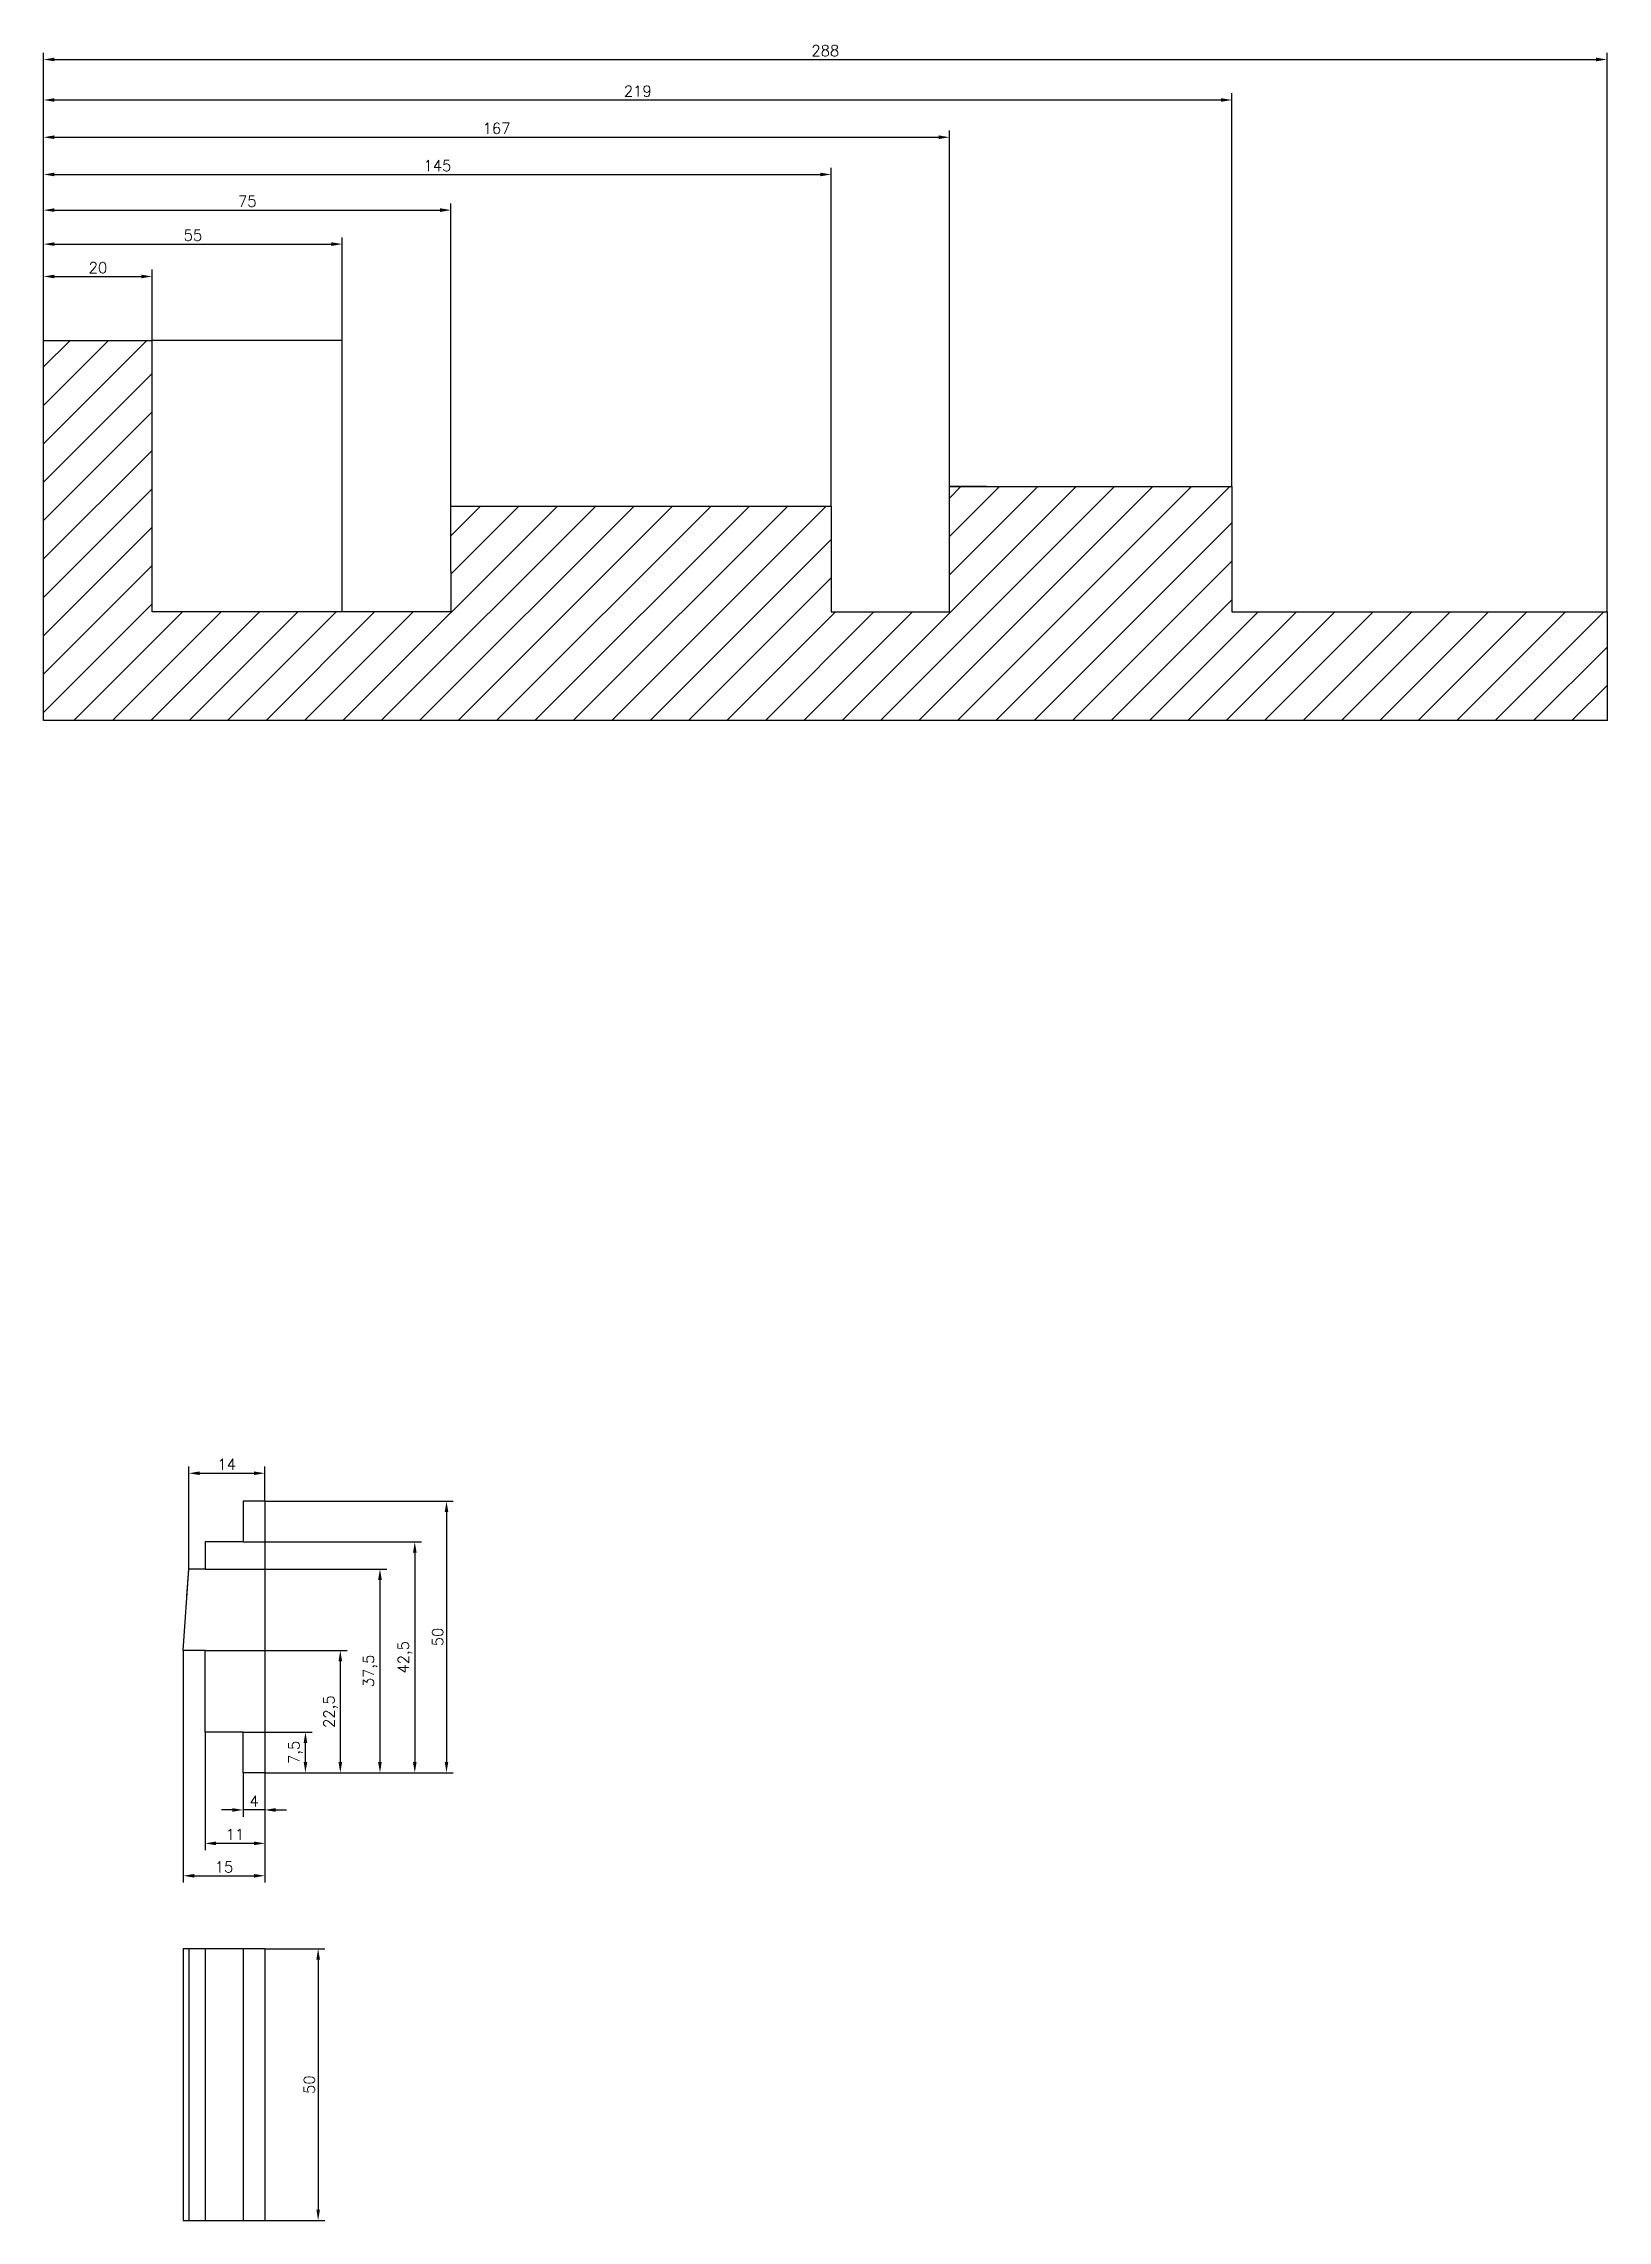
# Model space of a CAD drawing. Header units: millimetres. Extents: x 1074 to 2018, y -350 to 867.
# Drawn here: x 1125.6 to 1413.5, y -349.7 to 51.1 of the extents above; entities that cross this region are included whole.
import ezdxf

# ---------------------------------------------------------------- set-up
doc = ezdxf.new("R2010")
doc.units = ezdxf.units.MM
doc.styles.get("Standard").update_dxf_attribs({"font": 'txt', "bigfont": 'gbcbig.shx'})
doc.dimstyles.new('ISO-25', dxfattribs={"dimtxt": 2, "dimasz": 2, "dimexe": 1.25, "dimexo": 0, "dimtad": 1, "dimtxsty": 'Standard', "dimcen": 2.5, "dimadec": 0, "dimazin": 0, "dimtfac": 1, "dimtmove": 0, "dimatfit": 3, "dimfxl": 1, "dimarcsym": 0})

msp = doc.modelspace()

# ---------------------------------------------------------------- blocks, each defined once
blk = doc.blocks.new('*D116')
at = {"color": 0, "lineweight": -2}
for p, q in [((1162.34, -267.23), (1162.34, -275.32)), ((1166.34, -267.23), (1166.34, -275.32)), ((1160.34, -274.07), (1158.34, -274.07)), ((1166.34, -274.07), (1162.34, -274.07)), ((1168.34, -274.07), (1170.34, -274.07))]:
    blk.add_line(p, q, dxfattribs=at)
at = {"color": 0}
for points in [[(1160.34, -273.74), (1160.34, -274.41), (1162.34, -274.07)], [(1168.34, -273.74), (1168.34, -274.41), (1166.34, -274.07)]]:
    blk.add_solid(points, dxfattribs=at)
at = {"layer": 'Defpoints', "color": 0}
for p in [(1162.34, -267.23), (1166.34, -267.23), (1162.34, -274.07)]:
    blk.add_point(p, dxfattribs=at)
at = {"color": 0, "insert": (1164.34, -272.45), "char_height": 2, "attachment_point": 5}
blk.add_mtext('4', dxfattribs=at)
blk = doc.blocks.new('*D117')
at = {"color": 0, "lineweight": -2}
for p, q in [((1155.34, -259.73), (1155.34, -281.48)), ((1166.34, -267.23), (1166.34, -281.48)), ((1164.34, -280.23), (1157.34, -280.23))]:
    blk.add_line(p, q, dxfattribs=at)
at = {"color": 0}
for points in [[(1157.34, -279.89), (1157.34, -280.56), (1155.34, -280.23)], [(1164.34, -279.89), (1164.34, -280.56), (1166.34, -280.23)]]:
    blk.add_solid(points, dxfattribs=at)
at = {"layer": 'Defpoints', "color": 0}
for p in [(1155.34, -259.73), (1166.34, -267.23), (1155.34, -280.23)]:
    blk.add_point(p, dxfattribs=at)
at = {"color": 0, "insert": (1160.84, -278.6), "char_height": 2, "attachment_point": 5}
blk.add_mtext('11', dxfattribs=at)
blk = doc.blocks.new('*D118')
at = {"color": 0, "lineweight": -2}
for p, q in [((1151.34, -244.73), (1151.34, -287.44)), ((1166.34, -267.23), (1166.34, -287.44)), ((1153.34, -286.19), (1164.34, -286.19))]:
    blk.add_line(p, q, dxfattribs=at)
at = {"color": 0}
for points in [[(1153.34, -285.86), (1153.34, -286.53), (1151.34, -286.19)], [(1164.34, -285.86), (1164.34, -286.53), (1166.34, -286.19)]]:
    blk.add_solid(points, dxfattribs=at)
at = {"layer": 'Defpoints', "color": 0}
for p in [(1151.34, -244.73), (1166.34, -267.23), (1166.34, -286.19)]:
    blk.add_point(p, dxfattribs=at)
at = {"color": 0, "insert": (1158.84, -284.57), "char_height": 2, "attachment_point": 5}
blk.add_mtext('15', dxfattribs=at)
blk = doc.blocks.new('*D119')
at = {"color": 0, "lineweight": -2}
for p, q in [((1162.34, -259.73), (1175.07, -259.73)), ((1173.82, -265.23), (1173.82, -261.73)), ((1166.34, -267.23), (1175.07, -267.23))]:
    blk.add_line(p, q, dxfattribs=at)
at = {"color": 0}
for points in [[(1173.49, -261.73), (1174.16, -261.73), (1173.82, -259.73)], [(1173.49, -265.23), (1174.16, -265.23), (1173.82, -267.23)]]:
    blk.add_solid(points, dxfattribs=at)
at = {"layer": 'Defpoints', "color": 0}
for p in [(1162.34, -259.73), (1173.82, -259.73), (1166.34, -267.23)]:
    blk.add_point(p, dxfattribs=at)
at = {"color": 0, "insert": (1172.03, -263.48), "char_height": 2, "attachment_point": 5, "rotation": 90}
blk.add_mtext('7,5', dxfattribs=at)
blk = doc.blocks.new('*D120')
at = {"color": 0, "lineweight": -2}
for p, q in [((1155.34, -244.73), (1181.49, -244.73)), ((1180.24, -246.73), (1180.24, -265.23)), ((1166.34, -267.23), (1181.49, -267.23))]:
    blk.add_line(p, q, dxfattribs=at)
at = {"color": 0}
for points in [[(1179.91, -246.73), (1180.58, -246.73), (1180.24, -244.73)], [(1179.91, -265.23), (1180.58, -265.23), (1180.24, -267.23)]]:
    blk.add_solid(points, dxfattribs=at)
at = {"layer": 'Defpoints', "color": 0}
for p in [(1155.34, -244.73), (1166.34, -267.23), (1180.24, -267.23)]:
    blk.add_point(p, dxfattribs=at)
at = {"color": 0, "insert": (1178.45, -255.98), "char_height": 2, "attachment_point": 5, "rotation": 90}
blk.add_mtext('22,5', dxfattribs=at)
blk = doc.blocks.new('*D121')
at = {"color": 0, "lineweight": -2}
for p, q in [((1155.34, -229.73), (1188.79, -229.73)), ((1187.54, -231.73), (1187.54, -265.23)), ((1166.34, -267.23), (1188.79, -267.23))]:
    blk.add_line(p, q, dxfattribs=at)
at = {"color": 0}
for points in [[(1187.2, -231.73), (1187.87, -231.73), (1187.54, -229.73)], [(1187.2, -265.23), (1187.87, -265.23), (1187.54, -267.23)]]:
    blk.add_solid(points, dxfattribs=at)
at = {"layer": 'Defpoints', "color": 0}
for p in [(1155.34, -229.73), (1166.34, -267.23), (1187.54, -267.23)]:
    blk.add_point(p, dxfattribs=at)
at = {"color": 0, "insert": (1185.74, -248.48), "char_height": 2, "attachment_point": 5, "rotation": 90}
blk.add_mtext('37,5', dxfattribs=at)
blk = doc.blocks.new('*D122')
at = {"color": 0, "lineweight": -2}
for p, q in [((1162.34, -224.73), (1195.2, -224.73)), ((1193.95, -226.73), (1193.95, -265.23)), ((1166.34, -267.23), (1195.2, -267.23))]:
    blk.add_line(p, q, dxfattribs=at)
at = {"color": 0}
for points in [[(1193.62, -226.73), (1194.29, -226.73), (1193.95, -224.73)], [(1193.62, -265.23), (1194.29, -265.23), (1193.95, -267.23)]]:
    blk.add_solid(points, dxfattribs=at)
at = {"layer": 'Defpoints', "color": 0}
for p in [(1162.34, -224.73), (1166.34, -267.23), (1193.95, -267.23)]:
    blk.add_point(p, dxfattribs=at)
at = {"color": 0, "insert": (1192.16, -245.98), "char_height": 2, "attachment_point": 5, "rotation": 90}
blk.add_mtext('42,5', dxfattribs=at)
blk = doc.blocks.new('*D123')
at = {"color": 0, "lineweight": -2}
for p, q in [((1166.34, -217.23), (1201.04, -217.23)), ((1199.79, -219.23), (1199.79, -265.23)), ((1166.34, -267.23), (1201.04, -267.23))]:
    blk.add_line(p, q, dxfattribs=at)
at = {"color": 0}
for points in [[(1199.46, -219.23), (1200.12, -219.23), (1199.79, -217.23)], [(1199.46, -265.23), (1200.12, -265.23), (1199.79, -267.23)]]:
    blk.add_solid(points, dxfattribs=at)
at = {"layer": 'Defpoints', "color": 0}
for p in [(1166.34, -217.23), (1166.34, -267.23), (1199.79, -267.23)]:
    blk.add_point(p, dxfattribs=at)
at = {"color": 0, "insert": (1198.16, -242.23), "char_height": 2, "attachment_point": 5, "rotation": 90}
blk.add_mtext('50', dxfattribs=at)
blk = doc.blocks.new('*D124')
at = {"color": 0, "lineweight": -2}
for p, q in [((1166.34, -299.65), (1177.41, -299.65)), ((1176.16, -301.65), (1176.16, -347.65)), ((1166.34, -349.65), (1177.41, -349.65))]:
    blk.add_line(p, q, dxfattribs=at)
at = {"color": 0}
for points in [[(1175.83, -301.65), (1176.49, -301.65), (1176.16, -299.65)], [(1175.83, -347.65), (1176.49, -347.65), (1176.16, -349.65)]]:
    blk.add_solid(points, dxfattribs=at)
at = {"layer": 'Defpoints', "color": 0}
for p in [(1166.34, -299.65), (1166.34, -349.65), (1176.16, -349.65)]:
    blk.add_point(p, dxfattribs=at)
at = {"color": 0, "lineweight": 5, "insert": (1174.53, -324.65), "char_height": 2, "attachment_point": 5, "rotation": 90}
blk.add_mtext('50', dxfattribs=at)
blk = doc.blocks.new('*D125')
at = {"color": 0, "lineweight": -2}
for p, q in [((1152.34, -229.73), (1152.34, -210.83)), ((1154.34, -212.08), (1164.34, -212.08)), ((1166.34, -217.23), (1166.34, -210.83))]:
    blk.add_line(p, q, dxfattribs=at)
at = {"color": 0}
for points in [[(1154.34, -211.75), (1154.34, -212.42), (1152.34, -212.08)], [(1164.34, -211.75), (1164.34, -212.42), (1166.34, -212.08)]]:
    blk.add_solid(points, dxfattribs=at)
at = {"layer": 'Defpoints', "color": 0}
for p in [(1166.34, -212.08), (1166.34, -217.23), (1152.34, -229.73)]:
    blk.add_point(p, dxfattribs=at)
at = {"color": 0, "insert": (1159.34, -210.46), "char_height": 2, "attachment_point": 5}
blk.add_mtext('14', dxfattribs=at)
blk = doc.blocks.new('*D92')
at = {"color": 0, "lineweight": -2}
for p, q in [((1125.61, -3.51), (1125.61, 9.51)), ((1127.61, 8.26), (1143.61, 8.26)), ((1145.61, -3.51), (1145.61, 9.51))]:
    blk.add_line(p, q, dxfattribs=at)
at = {"color": 0}
for points in [[(1127.61, 8.59), (1127.61, 7.92), (1125.61, 8.26)], [(1143.61, 8.59), (1143.61, 7.92), (1145.61, 8.26)]]:
    blk.add_solid(points, dxfattribs=at)
at = {"layer": 'Defpoints', "color": 0}
for p in [(1145.61, 8.26), (1125.61, -3.51), (1145.61, -3.51)]:
    blk.add_point(p, dxfattribs=at)
at = {"color": 0, "insert": (1135.61, 9.88), "char_height": 2, "attachment_point": 5}
blk.add_mtext('20', dxfattribs=at)
blk = doc.blocks.new('*D93')
at = {"color": 0, "lineweight": -2}
for p, q in [((1125.61, -3.51), (1125.61, 15.46)), ((1127.61, 14.21), (1178.61, 14.21)), ((1180.61, -3.51), (1180.61, 15.46))]:
    blk.add_line(p, q, dxfattribs=at)
at = {"color": 0}
for points in [[(1127.61, 14.55), (1127.61, 13.88), (1125.61, 14.21)], [(1178.61, 14.55), (1178.61, 13.88), (1180.61, 14.21)]]:
    blk.add_solid(points, dxfattribs=at)
at = {"layer": 'Defpoints', "color": 0}
for p in [(1180.61, 14.21), (1125.61, -3.51), (1180.61, -3.51)]:
    blk.add_point(p, dxfattribs=at)
at = {"color": 0, "insert": (1153.11, 15.84), "char_height": 2, "attachment_point": 5}
blk.add_mtext('55', dxfattribs=at)
blk = doc.blocks.new('*D94')
at = {"color": 0, "lineweight": -2}
for p, q in [((1125.61, -3.51), (1125.61, 21.72)), ((1127.61, 20.47), (1198.61, 20.47)), ((1200.61, -34.01), (1200.61, 21.72))]:
    blk.add_line(p, q, dxfattribs=at)
at = {"color": 0}
for points in [[(1127.61, 20.81), (1127.61, 20.14), (1125.61, 20.47)], [(1198.61, 20.81), (1198.61, 20.14), (1200.61, 20.47)]]:
    blk.add_solid(points, dxfattribs=at)
at = {"layer": 'Defpoints', "color": 0}
for p in [(1200.61, 20.47), (1125.61, -3.51), (1200.61, -34.01)]:
    blk.add_point(p, dxfattribs=at)
at = {"color": 0, "insert": (1163.11, 22.1), "char_height": 2, "attachment_point": 5}
blk.add_mtext('75', dxfattribs=at)
blk = doc.blocks.new('*D95')
at = {"color": 0, "lineweight": -2}
for p, q in [((1125.61, -3.51), (1125.61, 28.28)), ((1270.61, -34.01), (1270.61, 28.28)), ((1127.61, 27.03), (1268.61, 27.03))]:
    blk.add_line(p, q, dxfattribs=at)
at = {"color": 0}
for points in [[(1127.61, 27.37), (1127.61, 26.7), (1125.61, 27.03)], [(1268.61, 27.37), (1268.61, 26.7), (1270.61, 27.03)]]:
    blk.add_solid(points, dxfattribs=at)
at = {"layer": 'Defpoints', "color": 0}
for p in [(1270.61, 27.03), (1125.61, -3.51), (1270.61, -34.01)]:
    blk.add_point(p, dxfattribs=at)
at = {"color": 0, "insert": (1198.11, 28.66), "char_height": 2, "attachment_point": 5}
blk.add_mtext('145', dxfattribs=at)
blk = doc.blocks.new('*D96')
at = {"color": 0, "lineweight": -2}
for p, q in [((1125.61, -3.51), (1125.61, 35.14)), ((1127.61, 33.89), (1290.39, 33.89)), ((1292.39, -30.43), (1292.39, 35.14))]:
    blk.add_line(p, q, dxfattribs=at)
at = {"color": 0}
for points in [[(1127.61, 34.23), (1127.61, 33.56), (1125.61, 33.89)], [(1290.39, 34.23), (1290.39, 33.56), (1292.39, 33.89)]]:
    blk.add_solid(points, dxfattribs=at)
at = {"layer": 'Defpoints', "color": 0}
for p in [(1292.39, 33.89), (1125.61, -3.51), (1292.39, -30.43)]:
    blk.add_point(p, dxfattribs=at)
at = {"color": 0, "insert": (1209, 35.52), "char_height": 2, "attachment_point": 5}
blk.add_mtext('167', dxfattribs=at)
blk = doc.blocks.new('*D97')
at = {"color": 0, "lineweight": -2}
for p, q in [((1125.61, -3.51), (1125.61, 42)), ((1127.61, 40.75), (1342.39, 40.75)), ((1344.39, -30.43), (1344.39, 42))]:
    blk.add_line(p, q, dxfattribs=at)
at = {"color": 0}
for points in [[(1127.61, 41.08), (1127.61, 40.42), (1125.61, 40.75)], [(1342.39, 41.08), (1342.39, 40.42), (1344.39, 40.75)]]:
    blk.add_solid(points, dxfattribs=at)
at = {"layer": 'Defpoints', "color": 0}
for p in [(1344.39, 40.75), (1125.61, -3.51), (1344.39, -30.43)]:
    blk.add_point(p, dxfattribs=at)
at = {"color": 0, "insert": (1235, 42.38), "char_height": 2, "attachment_point": 5}
blk.add_mtext('219', dxfattribs=at)
blk = doc.blocks.new('*D99')
at = {"color": 0, "lineweight": -2}
for p, q in [((1125.61, -3.51), (1125.61, 49.45)), ((1127.61, 48.2), (1411.44, 48.2)), ((1413.44, -53.51), (1413.44, 49.45))]:
    blk.add_line(p, q, dxfattribs=at)
at = {"color": 0}
for points in [[(1127.61, 48.54), (1127.61, 47.87), (1125.61, 48.2)], [(1411.44, 48.54), (1411.44, 47.87), (1413.44, 48.2)]]:
    blk.add_solid(points, dxfattribs=at)
at = {"layer": 'Defpoints', "color": 0}
for p in [(1413.44, 48.2), (1125.61, -3.51), (1413.44, -53.51)]:
    blk.add_point(p, dxfattribs=at)
at = {"color": 0, "insert": (1269.52, 49.83), "char_height": 2, "attachment_point": 5}
blk.add_mtext('288', dxfattribs=at)

# ---------------------------------------------------------------- dimensions: what is measured, and where the dimension line sits
for base, p2, text, picture, middle in [((1413.44, 48.205), (1413.44, -53.512), '288', '*D99', (1269.522, 49.83)), ((1344.387, 40.75), (1344.387, -30.432), '219', '*D97', (1234.996, 42.375)), ((1292.395, 33.892), (1292.395, -30.432), '167', '*D96', (1209, 35.517))]:
    dim = msp.add_linear_dim(base=base, p1=(1125.605, -3.512), p2=p2, text=text, dimstyle='ISO-25')
    dim.commit()
    dim.dimension.update_dxf_attribs({"geometry": picture, "text_midpoint": middle})
for base, p1, p2, picture, middle in [((1270.605, 27.034), (1125.605, -3.512), (1270.605, -34.012), '*D95', (1198.105, 28.659)), ((1200.605, 20.475), (1125.605, -3.512), (1200.605, -34.012), '*D94', (1163.105, 22.1)), ((1180.605, 14.213), (1125.605, -3.512), (1180.605, -3.512), '*D93', (1153.105, 15.838)), ((1145.605, 8.257), (1125.605, -3.512), (1145.605, -3.512), '*D92', (1135.605, 9.882)), ((1166.34, -212.082), (1152.34, -229.728), (1166.34, -217.228), '*D125', (1159.34, -210.457)), ((1166.34, -286.194), (1151.34, -244.728), (1166.34, -267.228), '*D118', (1158.84, -284.569)), ((1162.34, -274.075), (1166.34, -267.228), (1162.34, -267.228), '*D116', (1164.34, -272.45))]:
    dim = msp.add_linear_dim(base=base, p1=p1, p2=p2, dimstyle='ISO-25')
    dim.commit()
    dim.dimension.update_dxf_attribs({"geometry": picture, "text_midpoint": middle})
for base, p1, p2, picture, middle in [((1199.789, -267.228), (1166.34, -217.228), (1166.34, -267.228), '*D123', (1198.164, -242.228)), ((1193.955, -267.228), (1162.34, -224.728), (1166.34, -267.228), '*D122', (1192.163, -245.978)), ((1187.536, -267.228), (1155.34, -229.728), (1166.34, -267.228), '*D121', (1185.745, -248.478)), ((1180.243, -267.228), (1155.34, -244.728), (1166.34, -267.228), '*D120', (1178.451, -255.978)), ((1173.825, -259.728), (1166.34, -267.228), (1162.34, -259.728), '*D119', (1172.033, -263.478))]:
    dim = msp.add_linear_dim(base=base, p1=p1, p2=p2, angle=90, dimstyle='ISO-25')
    dim.commit()
    dim.dimension.update_dxf_attribs({"geometry": picture, "text_midpoint": middle})
dim = msp.add_linear_dim(base=(1155.34, -280.226), p1=(1166.34, -267.228), p2=(1155.34, -259.728), dimstyle='ISO-25')
dim.commit()
dim.dimension.update_dxf_attribs({"geometry": '*D117', "text_midpoint": (1160.84, -280.226), "dimtype": 160})
at = {"lineweight": 5}
dim = msp.add_linear_dim(base=(1176.159, -349.653), p1=(1166.34, -299.653), p2=(1166.34, -349.653), angle=90, dimstyle='ISO-25', dxfattribs=at)
dim.commit()
dim.dimension.update_dxf_attribs({"geometry": '*D124', "text_midpoint": (1174.534, -324.653)})

# ---------------------------------------------------------------- hatches: boundary and pattern name
h = msp.add_hatch()
h.set_pattern_fill('_USER', color=256, scale=5, angle=45, style=0, pattern_type=0)
h.set_pattern_definition([(45, (-1301.404, -837.3514), (-3.535534, 3.535534), [])])
h.paths.add_polyline_path([(1145.605, -53.512), (1145.605, -3.512), (1125.605, -3.512), (1125.605, -73.512), (1413.44, -73.512), (1413.44, -53.512), (1344.387, -53.512), (1344.387, -30.432), (1292.395, -30.432), (1292.384, -53.512), (1270.605, -53.512), (1270.605, -46.012), (1270.605, -34.012), (1200.605, -34.012), (1200.605, -46.012), (1200.605, -53.512)])

# ---------------------------------------------------------------- linework, layer by layer
at = {"lineweight": 30}
for p, q in [((1125.605, -73.512), (1125.605, -3.512)), ((1125.605, -3.512), (1145.605, -3.512)), ((1145.605, -53.512), (1145.605, -3.512)), ((1180.605, -3.512), (1145.605, -3.512)), ((1180.605, -53.512), (1180.605, -3.512)), ((1292.384, -53.512), (1292.395, -30.432)), ((1292.384, -53.512), (1292.395, -30.432)), ((1299.184, -30.432), (1292.395, -30.432)), ((1292.395, -30.432), (1344.387, -30.432)), ((1344.387, -30.432), (1344.387, -53.512)), ((1200.605, -46.012), (1200.605, -34.012)), ((1200.605, -34.012), (1270.605, -34.012)), ((1270.605, -34.012), (1270.605, -46.012)), ((1270.605, -34.012), (1270.605, -46.012)), ((1200.605, -46.012), (1200.605, -53.512)), ((1270.605, -46.012), (1270.605, -53.512)), ((1270.605, -46.012), (1270.605, -53.512)), ((1200.605, -53.512), (1145.605, -53.512)), ((1185.605, -53.512), (1181.605, -53.512)), ((1270.605, -53.512), (1292.384, -53.512)), ((1344.387, -53.512), (1413.44, -53.512)), ((1413.44, -53.512), (1413.44, -73.512)), ((1413.521, -73.512), (1125.605, -73.512)), ((1166.34, -217.228), (1162.34, -217.228)), ((1162.34, -217.228), (1162.34, -224.728)), ((1166.34, -217.228), (1166.34, -267.228)), ((1162.34, -224.728), (1155.34, -224.728)), ((1155.34, -224.728), (1155.34, -229.728)), ((1161.34, -224.728), (1157.34, -224.728)), ((1166.34, -224.728), (1166.34, -259.728)), ((1151.34, -244.728), (1152.34, -229.728)), ((1152.007, -234.728), (1152.34, -229.728)), ((1155.34, -229.728), (1152.34, -229.728)), ((1155.34, -244.728), (1151.34, -244.728)), ((1155.34, -259.728), (1155.34, -244.728)), ((1162.34, -259.728), (1155.34, -259.728)), ((1162.34, -267.228), (1162.34, -259.728)), ((1166.34, -267.228), (1162.34, -267.228)), ((1166.34, -299.653), (1151.34, -299.653)), ((1151.34, -299.653), (1151.34, -349.653)), ((1152.34, -299.653), (1152.34, -349.653)), ((1155.34, -299.653), (1155.34, -349.653)), ((1162.34, -299.653), (1162.34, -349.653)), ((1166.34, -299.653), (1166.34, -349.653)), ((1151.34, -349.653), (1166.34, -349.653))]:
    msp.add_line(p, q, dxfattribs=at)

msp.set_redraw_order([(e.dxf.handle, doc.entitydb.next_handle()) for e in msp.query("TEXT MTEXT ATTDEF DIMENSION ARC_DIMENSION")])  # texts and dimensions are drawn at this point

doc.saveas('drawing.dxf')
